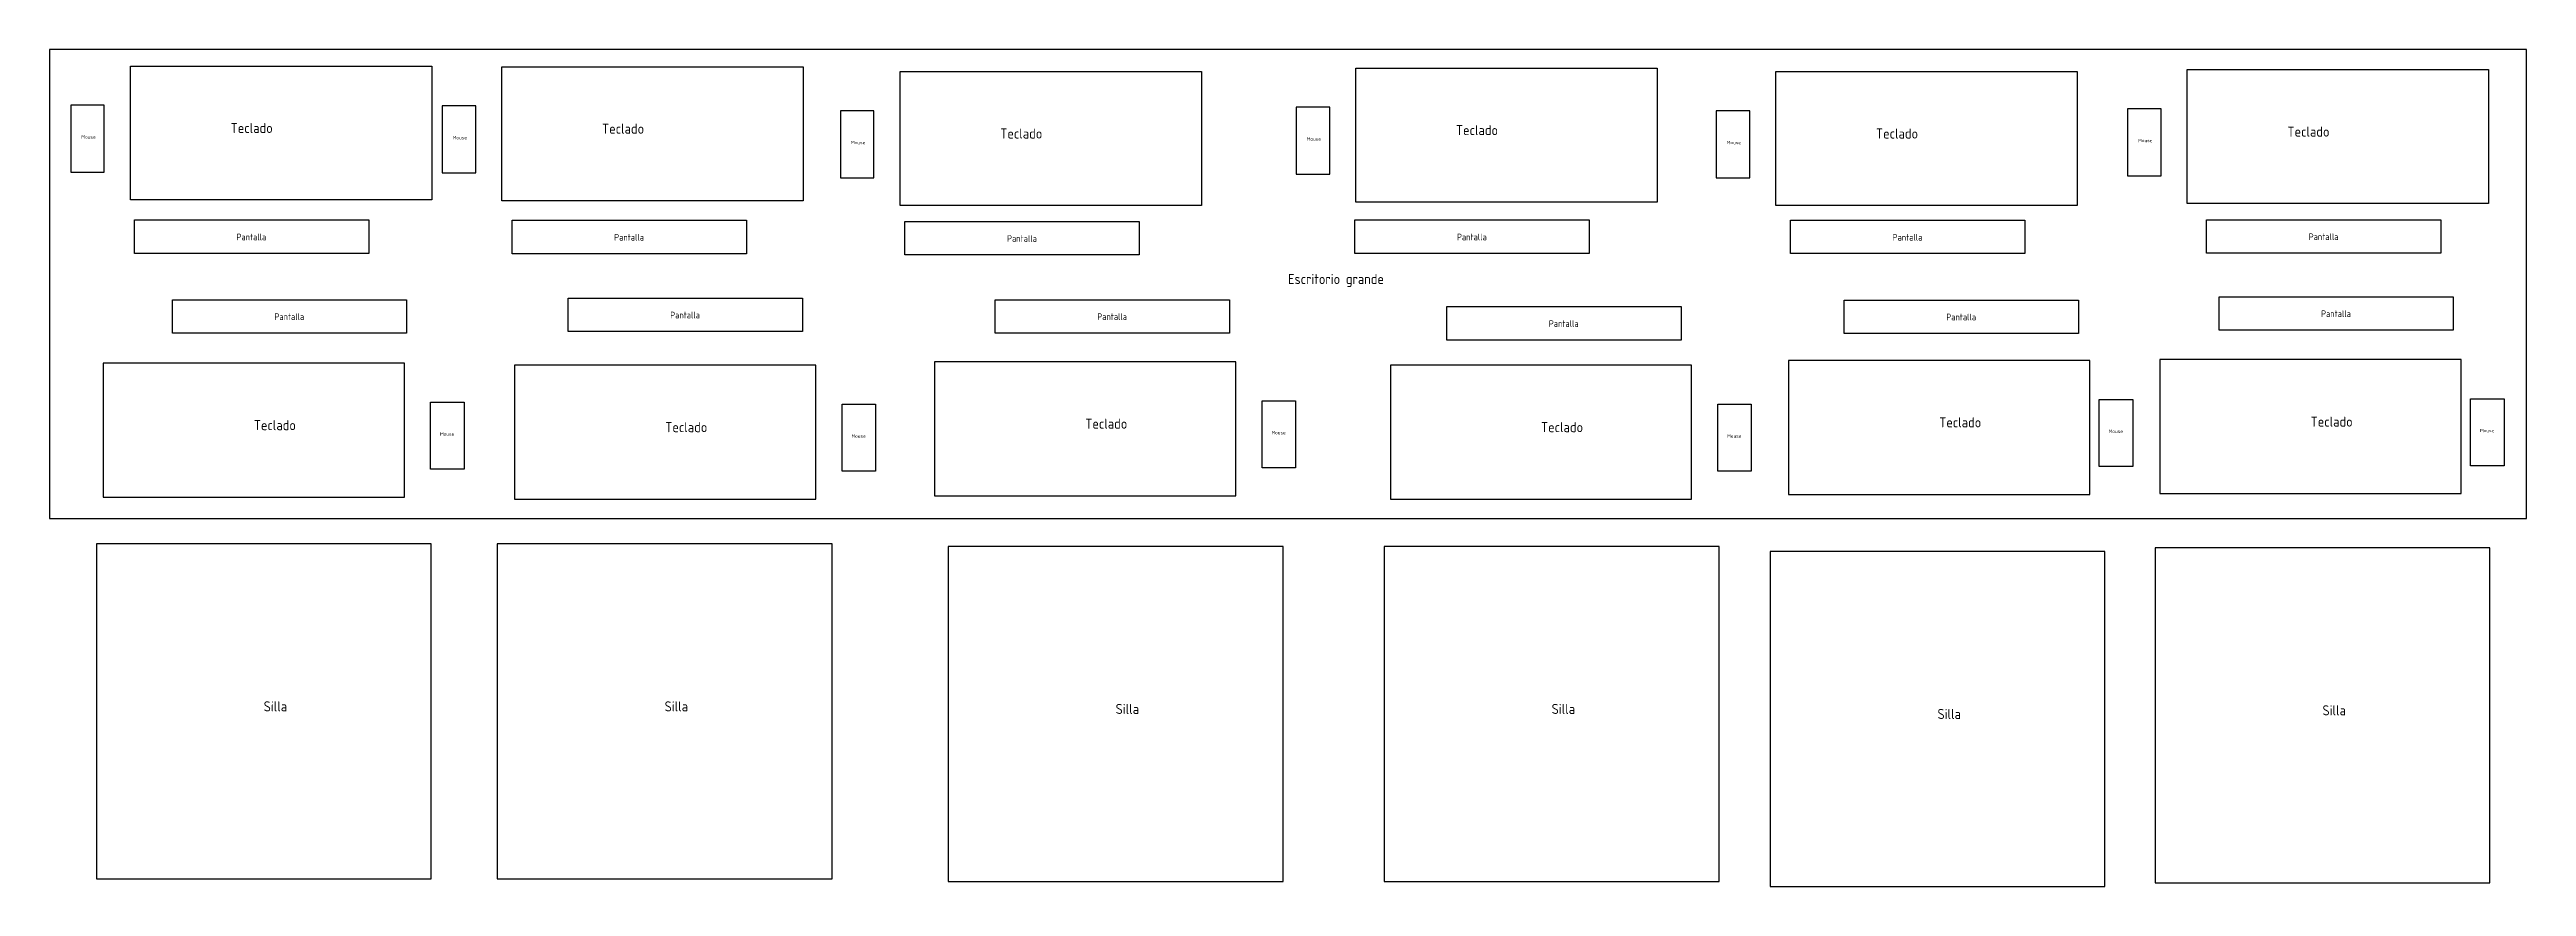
# Model space of a CAD drawing. Header units: millimetres. Extents: x 271 to 6249, y 342 to 7614.
# Drawn here: x 2549 to 6249, y 4658 to 5907 of the extents above; entities that cross this region are included whole.
import ezdxf

# ---------------------------------------------------------------- set-up
doc = ezdxf.new("R2010")
doc.units = ezdxf.units.MM
doc.layers.add('Escritorio', color=7, linetype='Continuous', lineweight=25)
for name, color, linetype in [('MOUSE', 7, 'Continuous'), ('Pantalla', 7, 'Continuous'), ('Teclado', 7, 'Continuous')]:
    doc.layers.add(name, color=color, linetype=linetype)
doc.styles.add('Atributos', font='isocp_IV25.ttf')

# ---------------------------------------------------------------- blocks, each defined once
blk = doc.blocks.new('Escritorio')
at = {"layer": 'Escritorio'}
blk.add_lwpolyline([(-1850, -350), (1850, -350), (1850, 350), (-1850, 350)], close=True, dxfattribs=at)
at = {"layer": 'Escritorio', "style": 'Atributos'}
for tag, p, flags in [('COLOR', (1624.6, 232.1), 1), ('MARCA', (1618.1, 181), 1), ('MODELO', (1616.5, 125.6), 1), ('NOMBRE', (0, 0), 8)]:
    blk.add_attdef(tag, p, '', height=15, dxfattribs=dict(at, flags=flags))
blk = doc.blocks.new('Pantalla')
at = {"layer": 'Pantalla'}
blk.add_lwpolyline([(-175, 25), (175, 25), (175, -25), (-175, -25)], close=True, dxfattribs=at)
at = {"layer": 'Pantalla', "style": 'Atributos'}
for tag, p, height, flags in [('MARCA', (-169.5, 2.1), 5, 1), ('COLOR', (-167.3, 13.2), 5, 1), ('NOMBRE', (-22.5, -5.4), 10, 8), ('MODELO', (-168.7, -8.6), 5, 1)]:
    blk.add_attdef(tag, p, '', height=height, dxfattribs=dict(at, flags=flags))
blk = doc.blocks.new('Teclado')
blk.add_lwpolyline([(-225, -100), (225, -100), (225, 100), (-225, 100)], close=True)
at = {"layer": 'Teclado', "style": 'Atributos'}
for tag, p, flags in [('COLOR', (-207.7, 69), 1), ('MARCA', (-210.5, 32.2), 1), ('MODELO', (-213.4, -2.4), 1), ('NOMBRE', (0, 0), 8)]:
    blk.add_attdef(tag, p, '', height=15, dxfattribs=dict(at, flags=flags))
blk = doc.blocks.new('Mouse')
at = {"layer": 'MOUSE'}
blk.add_lwpolyline([(-25, 50), (25, 50), (25, -50), (-25, -50)], close=True, dxfattribs=at)
at = {"layer": 'MOUSE', "style": 'Atributos'}
for tag, p, height, flags in [('MARCA', (-19.9, 35.8), 2.5, 1), ('COLOR', (-18.9, 41.9), 2.5, 1), ('MODELO', (-19.4, 27.9), 2.5, 1), ('NOMBRE', (-10.9, 0), 5, 8)]:
    blk.add_attdef(tag, p, '', height=height, dxfattribs=dict(at, flags=flags))
blk = doc.blocks.new('Silla')
blk.add_lwpolyline([(-250, -250), (250, -250), (250, 250), (-250, 250)], close=True)
at = {"style": 'Atributos'}
for tag, p, flags in [('COLOR', (-215.3, 204.1), 1), ('MARCA', (-221.1, 164.9), 1), ('MODELO', (-218.2, 125.7), 1), ('NOMBRE', (0, 0), 8)]:
    blk.add_attdef(tag, p, '', height=15, dxfattribs=dict(at, flags=flags))

msp = doc.modelspace()

# ---------------------------------------------------------------- block references
ref = msp.add_blockref('Escritorio', (4399.4, 5556.8))
ref.add_attrib('NOMBRE', 'Escritorio grande', (4399.4, 5556.8), dxfattribs={"layer": 'Escritorio', "height": 15, "style": 'Atributos'})
ref = msp.add_blockref('Teclado', (2895.3, 5782.3), dxfattribs=dict(xscale=-1))
ref.add_attrib('NOMBRE', 'Teclado', (2819.9, 5782.3), dxfattribs={"layer": 'Teclado', "height": 15, "style": 'Atributos'})
ref = msp.add_blockref('Teclado', (3450.1, 5781.2), dxfattribs=dict(xscale=-1))
ref.add_attrib('NOMBRE', 'Teclado', (3374.7, 5781.2), dxfattribs={"layer": 'Teclado', "height": 15, "style": 'Atributos'})
ref = msp.add_blockref('Teclado', (4044.9, 5774), dxfattribs=dict(xscale=-1))
ref.add_attrib('NOMBRE', 'Teclado', (3969.5, 5774), dxfattribs={"layer": 'Teclado', "height": 15, "style": 'Atributos'})
ref = msp.add_blockref('Teclado', (4725.7, 5779.1), dxfattribs=dict(xscale=-1))
ref.add_attrib('NOMBRE', 'Teclado', (4650.2, 5779.1), dxfattribs={"layer": 'Teclado', "height": 15, "style": 'Atributos'})
ref = msp.add_blockref('Teclado', (5353.1, 5774), dxfattribs=dict(xscale=-1))
ref.add_attrib('NOMBRE', 'Teclado', (5277.7, 5774), dxfattribs={"layer": 'Teclado', "height": 15, "style": 'Atributos'})
ref = msp.add_blockref('Teclado', (5967.7, 5776.9), dxfattribs=dict(xscale=-1))
ref.add_attrib('NOMBRE', 'Teclado', (5892.3, 5776.9), dxfattribs={"layer": 'Teclado', "height": 15, "style": 'Atributos'})
ref = msp.add_blockref('Mouse', (2606.2, 5774), dxfattribs=dict(xscale=-1))
ref.add_attrib('NOMBRE', 'Mouse', (2596.9, 5774), dxfattribs={"layer": 'MOUSE', "height": 5, "style": 'Atributos'})
ref = msp.add_blockref('Mouse', (3161, 5772.8), dxfattribs=dict(xscale=-1))
ref.add_attrib('NOMBRE', 'Mouse', (3151.7, 5772.8), dxfattribs={"layer": 'MOUSE', "height": 5, "style": 'Atributos'})
ref = msp.add_blockref('Mouse', (3755.8, 5765.6), dxfattribs=dict(xscale=-1))
ref.add_attrib('NOMBRE', 'Mouse', (3746.6, 5765.6), dxfattribs={"layer": 'MOUSE', "height": 5, "style": 'Atributos'})
ref = msp.add_blockref('Mouse', (4436.6, 5770.8), dxfattribs=dict(xscale=-1))
ref.add_attrib('NOMBRE', 'Mouse', (4427.3, 5770.8), dxfattribs={"layer": 'MOUSE', "height": 5, "style": 'Atributos'})
ref = msp.add_blockref('Mouse', (5064, 5765.6), dxfattribs=dict(xscale=-1))
ref.add_attrib('NOMBRE', 'Mouse', (5054.8, 5765.6), dxfattribs={"layer": 'MOUSE', "height": 5, "style": 'Atributos'})
ref = msp.add_blockref('Mouse', (5678.6, 5768.6), dxfattribs=dict(xscale=-1))
ref.add_attrib('NOMBRE', 'Mouse', (5669.4, 5768.6), dxfattribs={"layer": 'MOUSE', "height": 5, "style": 'Atributos'})
ref = msp.add_blockref('Pantalla', (2851.1, 5627.5))
ref.add_attrib('NOMBRE', 'Pantalla', (2828.6, 5622.1), dxfattribs={"layer": 'Pantalla', "height": 10, "style": 'Atributos'})
ref = msp.add_blockref('Pantalla', (3415.3, 5627.1))
ref.add_attrib('NOMBRE', 'Pantalla', (3392.8, 5621.7), dxfattribs={"layer": 'Pantalla', "height": 10, "style": 'Atributos'})
ref = msp.add_blockref('Pantalla', (4002.2, 5625.3))
ref.add_attrib('NOMBRE', 'Pantalla', (3979.7, 5619.8), dxfattribs={"layer": 'Pantalla', "height": 10, "style": 'Atributos'})
ref = msp.add_blockref('Pantalla', (4674.2, 5627.5))
ref.add_attrib('NOMBRE', 'Pantalla', (4651.8, 5622.1), dxfattribs={"layer": 'Pantalla', "height": 10, "style": 'Atributos'})
ref = msp.add_blockref('Pantalla', (5324.9, 5627.2))
ref.add_attrib('NOMBRE', 'Pantalla', (5302.4, 5621.7), dxfattribs={"layer": 'Pantalla', "height": 10, "style": 'Atributos'})
ref = msp.add_blockref('Pantalla', (5946.6, 5627.8))
ref.add_attrib('NOMBRE', 'Pantalla', (5924.1, 5622.4), dxfattribs={"layer": 'Pantalla', "height": 10, "style": 'Atributos'})
ref = msp.add_blockref('Pantalla', (2907.8, 5508.5))
ref.add_attrib('NOMBRE', 'Pantalla', (2885.3, 5503.1), dxfattribs={"layer": 'Pantalla', "height": 10, "style": 'Atributos'})
ref = msp.add_blockref('Pantalla', (3499, 5510.9))
ref.add_attrib('NOMBRE', 'Pantalla', (3476.5, 5505.5), dxfattribs={"layer": 'Pantalla', "height": 10, "style": 'Atributos'})
ref = msp.add_blockref('Pantalla', (4136.9, 5508.5))
ref.add_attrib('NOMBRE', 'Pantalla', (4114.4, 5503.1), dxfattribs={"layer": 'Pantalla', "height": 10, "style": 'Atributos'})
ref = msp.add_blockref('Pantalla', (4811.5, 5498.2))
ref.add_attrib('NOMBRE', 'Pantalla', (4789, 5492.8), dxfattribs={"layer": 'Pantalla', "height": 10, "style": 'Atributos'})
ref = msp.add_blockref('Pantalla', (5405.2, 5508))
ref.add_attrib('NOMBRE', 'Pantalla', (5382.7, 5502.6), dxfattribs={"layer": 'Pantalla', "height": 10, "style": 'Atributos'})
ref = msp.add_blockref('Pantalla', (5965.1, 5512.9))
ref.add_attrib('NOMBRE', 'Pantalla', (5942.6, 5507.5), dxfattribs={"layer": 'Pantalla', "height": 10, "style": 'Atributos'})
ref = msp.add_blockref('Teclado', (4096.5, 5340.9))
ref.add_attrib('NOMBRE', 'Teclado', (4096.5, 5340.9), dxfattribs={"layer": 'Teclado', "height": 15, "style": 'Atributos'})
ref = msp.add_blockref('Teclado', (5372.1, 5342.9))
ref.add_attrib('NOMBRE', 'Teclado', (5372.1, 5342.9), dxfattribs={"layer": 'Teclado', "height": 15, "style": 'Atributos'})
ref = msp.add_blockref('Teclado', (5926.9, 5344))
ref.add_attrib('NOMBRE', 'Teclado', (5926.9, 5344), dxfattribs={"layer": 'Teclado', "height": 15, "style": 'Atributos'})
ref = msp.add_blockref('Teclado', (2854.5, 5338.7))
ref.add_attrib('NOMBRE', 'Teclado', (2854.5, 5338.7), dxfattribs={"layer": 'Teclado', "height": 15, "style": 'Atributos'})
ref = msp.add_blockref('Teclado', (3469.1, 5335.7))
ref.add_attrib('NOMBRE', 'Teclado', (3469.1, 5335.7), dxfattribs={"layer": 'Teclado', "height": 15, "style": 'Atributos'})
ref = msp.add_blockref('Teclado', (4777.3, 5335.7))
ref.add_attrib('NOMBRE', 'Teclado', (4777.3, 5335.7), dxfattribs={"layer": 'Teclado', "height": 15, "style": 'Atributos'})
ref = msp.add_blockref('Mouse', (3143.6, 5330.4))
ref.add_attrib('NOMBRE', 'Mouse', (3132.7, 5330.4), dxfattribs={"layer": 'MOUSE', "height": 5, "style": 'Atributos'})
ref = msp.add_blockref('Mouse', (3758.2, 5327.4))
ref.add_attrib('NOMBRE', 'Mouse', (3747.3, 5327.4), dxfattribs={"layer": 'MOUSE', "height": 5, "style": 'Atributos'})
ref = msp.add_blockref('Mouse', (4385.6, 5332.5))
ref.add_attrib('NOMBRE', 'Mouse', (4374.7, 5332.5), dxfattribs={"layer": 'MOUSE', "height": 5, "style": 'Atributos'})
ref = msp.add_blockref('Mouse', (5066.4, 5327.4))
ref.add_attrib('NOMBRE', 'Mouse', (5055.4, 5327.4), dxfattribs={"layer": 'MOUSE', "height": 5, "style": 'Atributos'})
ref = msp.add_blockref('Mouse', (5636.2, 5334.6))
ref.add_attrib('NOMBRE', 'Mouse', (5625.3, 5334.6), dxfattribs={"layer": 'MOUSE', "height": 5, "style": 'Atributos'})
ref = msp.add_blockref('Mouse', (6191, 5335.7))
ref.add_attrib('NOMBRE', 'Mouse', (6180.1, 5335.7), dxfattribs={"layer": 'MOUSE', "height": 5, "style": 'Atributos'})
ref = msp.add_blockref('Silla', (2869.3, 4918.9))
ref.add_attrib('NOMBRE', 'Silla', (2869.3, 4918.9), dxfattribs={"height": 15, "style": 'Atributos'})
ref = msp.add_blockref('Silla', (3468.2, 4918.9))
ref.add_attrib('NOMBRE', 'Silla', (3468.2, 4918.9), dxfattribs={"height": 15, "style": 'Atributos'})
ref = msp.add_blockref('Silla', (4141.9, 4915.1))
ref.add_attrib('NOMBRE', 'Silla', (4141.9, 4915.1), dxfattribs={"height": 15, "style": 'Atributos'})
ref = msp.add_blockref('Silla', (4793.2, 4915.1))
ref.add_attrib('NOMBRE', 'Silla', (4793.2, 4915.1), dxfattribs={"height": 15, "style": 'Atributos'})
ref = msp.add_blockref('Silla', (5369.6, 4907.6))
ref.add_attrib('NOMBRE', 'Silla', (5369.6, 4907.6), dxfattribs={"height": 15, "style": 'Atributos'})
ref = msp.add_blockref('Silla', (5944.7, 4913))
ref.add_attrib('NOMBRE', 'Silla', (5944.7, 4913), dxfattribs={"height": 15, "style": 'Atributos'})

doc.saveas('drawing.dxf')
